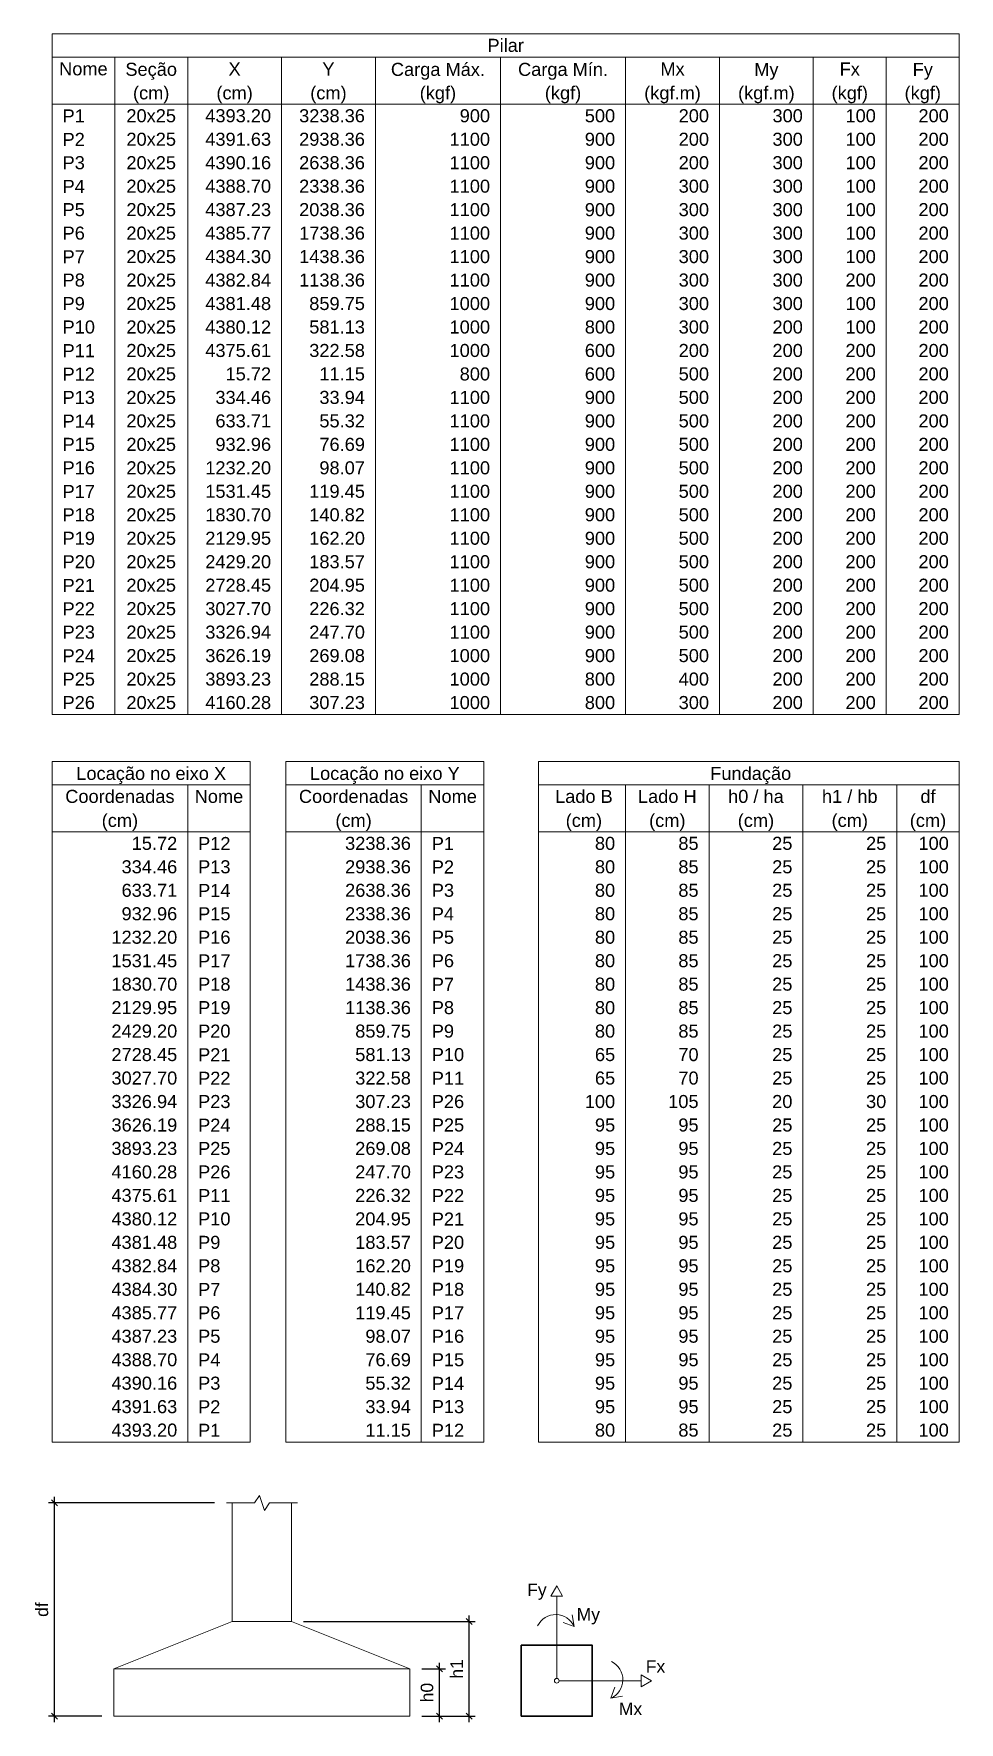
# Model space of a CAD drawing. Header units: millimetres. Extents: x 7 to 580, y -90 to 91.
# Drawn here: x 106.04 to 121.66, y 53.6 to 82.09 of the extents above; entities that cross this region are included whole.
import ezdxf

# ---------------------------------------------------------------- set-up
doc = ezdxf.new("R2010")
doc.units = ezdxf.units.MM
for name, color, linetype, lineweight in [('LC-Cotas', 7, 'Continuous', 5), ('LC-Seção das fundações', 7, 'Continuous', 5), ('LC-Seção dos pilares', 4, 'Continuous', 30), ('LC-Tabelas', 1, 'Continuous', 20), ('LC-Textos', 3, 'Continuous', 20), ('LC-Textos das tabelas', 5, 'Continuous', 5)]:
    doc.layers.add(name, color=color, linetype=linetype, lineweight=lineweight)
doc.styles.add('Arial', font='arial.ttf')
doc.styles.get("Standard").update_dxf_attribs({"font": 'arial.ttf'})
doc.dimstyles.new('UM_1.000000', dxfattribs={"dimtxt": 0.18, "dimasz": 0.1, "dimexe": 0.1, "dimexo": 0.2, "dimgap": 0, "dimtad": 1, "dimtih": 1, "dimtoh": 1, "dimdec": 1, "dimzin": 0, "dimdsep": 46, "dimtxsty": 'Standard', "dimblk": 'CLOSED', "dimblk1": 'CLOSED', "dimblk2": 'CLOSED', "dimcen": 0.09, "dimdle": 0.1, "dimadec": 1, "dimazin": 2, "dimtfac": 1, "dimtdec": 4, "dimtofl": 0, "dimtmove": 0, "dimatfit": 3, "dimldrblk": 'CLOSED', "dimfxl": 1, "dimtolj": 1, "dimarcsym": 0})

msp = doc.modelspace()

# ---------------------------------------------------------------- texts
at = {"layer": 'LC-Textos', "char_height": 0.2118, "width": 0.50832, "attachment_point": 7, "line_spacing_factor": 0.798, "style": 'Arial'}
for s, insert in [('Fy', (114.3666, 55.6676)), ('My', (115.2016, 55.2536)), ('Fx', (116.3686, 54.4375)), ('Mx', (115.9136, 53.7235))]:
    msp.add_mtext(s, dxfattribs=dict(at, insert=insert))
at = {"layer": 'LC-Textos das tabelas', "char_height": 0.22, "line_spacing_factor": 0.798, "style": 'Arial'}
for s, insert, width, attachment_point in [('Pilar', (114.0044, 81.782), 1.32, 8), ('Nome', (106.8764, 81.386), 1.056, 8), ('Seção', (108.0204, 81.3134), 1.32, 8), ('X', (109.4284, 81.386), 0.264, 8), ('Y', (111.0124, 81.386), 0.264, 8), ('Carga Máx.', (112.8604, 81.3134), 2.64, 8), ('Carga Mín.', (114.9724, 81.3134), 2.64, 8), ('Mx', (116.8204, 81.386), 0.528, 8), ('My', (118.4044, 81.3134), 0.528, 8), ('Fx', (119.8124, 81.386), 0.528, 8), ('Fy', (121.0444, 81.3134), 0.528, 8), ('(cm)', (108.0204, 80.9174), 1.056, 8), ('(cm)', (109.4284, 80.9174), 1.056, 8), ('(cm)', (111.0124, 80.9174), 1.056, 8), ('(kgf)', (112.8604, 80.9174), 1.32, 8), ('(kgf)', (114.9724, 80.9174), 1.32, 8), ('(kgf.m)', (116.8204, 80.9174), 1.848, 8), ('(kgf.m)', (118.4044, 80.9174), 1.848, 8), ('(kgf)', (119.8124, 80.9174), 1.32, 8), ('(kgf)', (121.0444, 80.9174), 1.32, 8), ('P1', (106.5244, 80.594), 0.528, 7), ('20x25', (108.0204, 80.594), 1.32, 8), ('4393.20', (110.0444, 80.594), 1.848, 9), ('3238.36', (111.6284, 80.594), 1.848, 9), ('900', (113.7404, 80.594), 0.792, 9), ('500', (115.8524, 80.594), 0.792, 9), ('200', (117.4364, 80.594), 0.792, 9), ('300', (119.0204, 80.594), 0.792, 9), ('100', (120.2524, 80.594), 0.792, 9), ('200', (121.4844, 80.594), 0.792, 9), ('P2', (106.5244, 80.198), 0.528, 7), ('20x25', (108.0204, 80.198), 1.32, 8), ('4391.63', (110.0444, 80.198), 1.848, 9), ('2938.36', (111.6284, 80.198), 1.848, 9), ('1100', (113.7404, 80.198), 1.056, 9), ('900', (115.8524, 80.198), 0.792, 9), ('200', (117.4364, 80.198), 0.792, 9), ('300', (119.0204, 80.198), 0.792, 9), ('100', (120.2524, 80.198), 0.792, 9), ('200', (121.4844, 80.198), 0.792, 9), ('P3', (106.5244, 79.802), 0.528, 7), ('20x25', (108.0204, 79.802), 1.32, 8), ('4390.16', (110.0444, 79.802), 1.848, 9), ('2638.36', (111.6284, 79.802), 1.848, 9), ('1100', (113.7404, 79.802), 1.056, 9), ('900', (115.8524, 79.802), 0.792, 9), ('200', (117.4364, 79.802), 0.792, 9), ('300', (119.0204, 79.802), 0.792, 9), ('100', (120.2524, 79.802), 0.792, 9), ('200', (121.4844, 79.802), 0.792, 9), ('P4', (106.5244, 79.406), 0.528, 7), ('20x25', (108.0204, 79.406), 1.32, 8), ('4388.70', (110.0444, 79.406), 1.848, 9), ('2338.36', (111.6284, 79.406), 1.848, 9), ('1100', (113.7404, 79.406), 1.056, 9), ('900', (115.8524, 79.406), 0.792, 9), ('300', (117.4364, 79.406), 0.792, 9), ('300', (119.0204, 79.406), 0.792, 9), ('100', (120.2524, 79.406), 0.792, 9), ('200', (121.4844, 79.406), 0.792, 9), ('P5', (106.5244, 79.01), 0.528, 7), ('20x25', (108.0204, 79.01), 1.32, 8), ('4387.23', (110.0444, 79.01), 1.848, 9), ('2038.36', (111.6284, 79.01), 1.848, 9), ('1100', (113.7404, 79.01), 1.056, 9), ('900', (115.8524, 79.01), 0.792, 9), ('300', (117.4364, 79.01), 0.792, 9), ('300', (119.0204, 79.01), 0.792, 9), ('100', (120.2524, 79.01), 0.792, 9), ('200', (121.4844, 79.01), 0.792, 9), ('P6', (106.5244, 78.614), 0.528, 7), ('20x25', (108.0204, 78.614), 1.32, 8), ('4385.77', (110.0444, 78.614), 1.848, 9), ('1738.36', (111.6284, 78.614), 1.848, 9), ('1100', (113.7404, 78.614), 1.056, 9), ('900', (115.8524, 78.614), 0.792, 9), ('300', (117.4364, 78.614), 0.792, 9), ('300', (119.0204, 78.614), 0.792, 9), ('100', (120.2524, 78.614), 0.792, 9), ('200', (121.4844, 78.614), 0.792, 9), ('P7', (106.5244, 78.218), 0.528, 7), ('20x25', (108.0204, 78.218), 1.32, 8), ('4384.30', (110.0444, 78.218), 1.848, 9), ('1438.36', (111.6284, 78.218), 1.848, 9), ('1100', (113.7404, 78.218), 1.056, 9), ('900', (115.8524, 78.218), 0.792, 9), ('300', (117.4364, 78.218), 0.792, 9), ('300', (119.0204, 78.218), 0.792, 9), ('100', (120.2524, 78.218), 0.792, 9), ('200', (121.4844, 78.218), 0.792, 9), ('P8', (106.5244, 77.822), 0.528, 7), ('20x25', (108.0204, 77.822), 1.32, 8), ('4382.84', (110.0444, 77.822), 1.848, 9), ('1138.36', (111.6284, 77.822), 1.848, 9), ('1100', (113.7404, 77.822), 1.056, 9), ('900', (115.8524, 77.822), 0.792, 9), ('300', (117.4364, 77.822), 0.792, 9), ('300', (119.0204, 77.822), 0.792, 9), ('200', (120.2524, 77.822), 0.792, 9), ('200', (121.4844, 77.822), 0.792, 9), ('P9', (106.5244, 77.426), 0.528, 7), ('20x25', (108.0204, 77.426), 1.32, 8), ('4381.48', (110.0444, 77.426), 1.848, 9), ('859.75', (111.6284, 77.426), 1.584, 9), ('1000', (113.7404, 77.426), 1.056, 9), ('900', (115.8524, 77.426), 0.792, 9), ('300', (117.4364, 77.426), 0.792, 9), ('300', (119.0204, 77.426), 0.792, 9), ('100', (120.2524, 77.426), 0.792, 9), ('200', (121.4844, 77.426), 0.792, 9), ('P10', (106.5244, 77.03), 0.792, 7), ('20x25', (108.0204, 77.03), 1.32, 8), ('4380.12', (110.0444, 77.03), 1.848, 9), ('581.13', (111.6284, 77.03), 1.584, 9), ('1000', (113.7404, 77.03), 1.056, 9), ('800', (115.8524, 77.03), 0.792, 9), ('300', (117.4364, 77.03), 0.792, 9), ('200', (119.0204, 77.03), 0.792, 9), ('100', (120.2524, 77.03), 0.792, 9), ('200', (121.4844, 77.03), 0.792, 9), ('P11', (106.5244, 76.634), 0.792, 7), ('20x25', (108.0204, 76.634), 1.32, 8), ('4375.61', (110.0444, 76.634), 1.848, 9), ('322.58', (111.6284, 76.634), 1.584, 9), ('1000', (113.7404, 76.634), 1.056, 9), ('600', (115.8524, 76.634), 0.792, 9), ('200', (117.4364, 76.634), 0.792, 9), ('200', (119.0204, 76.634), 0.792, 9), ('200', (120.2524, 76.634), 0.792, 9), ('200', (121.4844, 76.634), 0.792, 9), ('P12', (106.5244, 76.238), 0.792, 7), ('20x25', (108.0204, 76.238), 1.32, 8), ('15.72', (110.0444, 76.238), 1.32, 9), ('11.15', (111.6284, 76.238), 1.32, 9), ('800', (113.7404, 76.238), 0.792, 9), ('600', (115.8524, 76.238), 0.792, 9), ('500', (117.4364, 76.238), 0.792, 9), ('200', (119.0204, 76.238), 0.792, 9), ('200', (120.2524, 76.238), 0.792, 9), ('200', (121.4844, 76.238), 0.792, 9), ('P13', (106.5244, 75.842), 0.792, 7), ('20x25', (108.0204, 75.842), 1.32, 8), ('334.46', (110.0444, 75.842), 1.584, 9), ('33.94', (111.6284, 75.842), 1.32, 9), ('1100', (113.7404, 75.842), 1.056, 9), ('900', (115.8524, 75.842), 0.792, 9), ('500', (117.4364, 75.842), 0.792, 9), ('200', (119.0204, 75.842), 0.792, 9), ('200', (120.2524, 75.842), 0.792, 9), ('200', (121.4844, 75.842), 0.792, 9), ('P14', (106.5244, 75.446), 0.792, 7), ('20x25', (108.0204, 75.446), 1.32, 8), ('633.71', (110.0444, 75.446), 1.584, 9), ('55.32', (111.6284, 75.446), 1.32, 9), ('1100', (113.7404, 75.446), 1.056, 9), ('900', (115.8524, 75.446), 0.792, 9), ('500', (117.4364, 75.446), 0.792, 9), ('200', (119.0204, 75.446), 0.792, 9), ('200', (120.2524, 75.446), 0.792, 9), ('200', (121.4844, 75.446), 0.792, 9), ('P15', (106.5244, 75.05), 0.792, 7), ('20x25', (108.0204, 75.05), 1.32, 8), ('932.96', (110.0444, 75.05), 1.584, 9), ('76.69', (111.6284, 75.05), 1.32, 9), ('1100', (113.7404, 75.05), 1.056, 9), ('900', (115.8524, 75.05), 0.792, 9), ('500', (117.4364, 75.05), 0.792, 9), ('200', (119.0204, 75.05), 0.792, 9), ('200', (120.2524, 75.05), 0.792, 9), ('200', (121.4844, 75.05), 0.792, 9), ('P16', (106.5244, 74.654), 0.792, 7), ('20x25', (108.0204, 74.654), 1.32, 8), ('1232.20', (110.0444, 74.654), 1.848, 9), ('98.07', (111.6284, 74.654), 1.32, 9), ('1100', (113.7404, 74.654), 1.056, 9), ('900', (115.8524, 74.654), 0.792, 9), ('500', (117.4364, 74.654), 0.792, 9), ('200', (119.0204, 74.654), 0.792, 9), ('200', (120.2524, 74.654), 0.792, 9), ('200', (121.4844, 74.654), 0.792, 9), ('P17', (106.5244, 74.258), 0.792, 7), ('20x25', (108.0204, 74.258), 1.32, 8), ('1531.45', (110.0444, 74.258), 1.848, 9), ('119.45', (111.6284, 74.258), 1.584, 9), ('1100', (113.7404, 74.258), 1.056, 9), ('900', (115.8524, 74.258), 0.792, 9), ('500', (117.4364, 74.258), 0.792, 9), ('200', (119.0204, 74.258), 0.792, 9), ('200', (120.2524, 74.258), 0.792, 9), ('200', (121.4844, 74.258), 0.792, 9), ('P18', (106.5244, 73.862), 0.792, 7), ('20x25', (108.0204, 73.862), 1.32, 8), ('1830.70', (110.0444, 73.862), 1.848, 9), ('140.82', (111.6284, 73.862), 1.584, 9), ('1100', (113.7404, 73.862), 1.056, 9), ('900', (115.8524, 73.862), 0.792, 9), ('500', (117.4364, 73.862), 0.792, 9), ('200', (119.0204, 73.862), 0.792, 9), ('200', (120.2524, 73.862), 0.792, 9), ('200', (121.4844, 73.862), 0.792, 9), ('P19', (106.5244, 73.466), 0.792, 7), ('20x25', (108.0204, 73.466), 1.32, 8), ('2129.95', (110.0444, 73.466), 1.848, 9), ('162.20', (111.6284, 73.466), 1.584, 9), ('1100', (113.7404, 73.466), 1.056, 9), ('900', (115.8524, 73.466), 0.792, 9), ('500', (117.4364, 73.466), 0.792, 9), ('200', (119.0204, 73.466), 0.792, 9), ('200', (120.2524, 73.466), 0.792, 9), ('200', (121.4844, 73.466), 0.792, 9), ('P20', (106.5244, 73.07), 0.792, 7), ('20x25', (108.0204, 73.07), 1.32, 8), ('2429.20', (110.0444, 73.07), 1.848, 9), ('183.57', (111.6284, 73.07), 1.584, 9), ('1100', (113.7404, 73.07), 1.056, 9), ('900', (115.8524, 73.07), 0.792, 9), ('500', (117.4364, 73.07), 0.792, 9), ('200', (119.0204, 73.07), 0.792, 9), ('200', (120.2524, 73.07), 0.792, 9), ('200', (121.4844, 73.07), 0.792, 9), ('P21', (106.5244, 72.674), 0.792, 7), ('20x25', (108.0204, 72.674), 1.32, 8), ('2728.45', (110.0444, 72.674), 1.848, 9), ('204.95', (111.6284, 72.674), 1.584, 9), ('1100', (113.7404, 72.674), 1.056, 9), ('900', (115.8524, 72.674), 0.792, 9), ('500', (117.4364, 72.674), 0.792, 9), ('200', (119.0204, 72.674), 0.792, 9), ('200', (120.2524, 72.674), 0.792, 9), ('200', (121.4844, 72.674), 0.792, 9), ('P22', (106.5244, 72.278), 0.792, 7), ('20x25', (108.0204, 72.278), 1.32, 8), ('3027.70', (110.0444, 72.278), 1.848, 9), ('226.32', (111.6284, 72.278), 1.584, 9), ('1100', (113.7404, 72.278), 1.056, 9), ('900', (115.8524, 72.278), 0.792, 9), ('500', (117.4364, 72.278), 0.792, 9), ('200', (119.0204, 72.278), 0.792, 9), ('200', (120.2524, 72.278), 0.792, 9), ('200', (121.4844, 72.278), 0.792, 9), ('P23', (106.5244, 71.882), 0.792, 7), ('20x25', (108.0204, 71.882), 1.32, 8), ('3326.94', (110.0444, 71.882), 1.848, 9), ('247.70', (111.6284, 71.882), 1.584, 9), ('1100', (113.7404, 71.882), 1.056, 9), ('900', (115.8524, 71.882), 0.792, 9), ('500', (117.4364, 71.882), 0.792, 9), ('200', (119.0204, 71.882), 0.792, 9), ('200', (120.2524, 71.882), 0.792, 9), ('200', (121.4844, 71.882), 0.792, 9), ('P24', (106.5244, 71.486), 0.792, 7), ('20x25', (108.0204, 71.486), 1.32, 8), ('3626.19', (110.0444, 71.486), 1.848, 9), ('269.08', (111.6284, 71.486), 1.584, 9), ('1000', (113.7404, 71.486), 1.056, 9), ('900', (115.8524, 71.486), 0.792, 9), ('500', (117.4364, 71.486), 0.792, 9), ('200', (119.0204, 71.486), 0.792, 9), ('200', (120.2524, 71.486), 0.792, 9), ('200', (121.4844, 71.486), 0.792, 9), ('P25', (106.5244, 71.09), 0.792, 7), ('20x25', (108.0204, 71.09), 1.32, 8), ('3893.23', (110.0444, 71.09), 1.848, 9), ('288.15', (111.6284, 71.09), 1.584, 9), ('1000', (113.7404, 71.09), 1.056, 9), ('800', (115.8524, 71.09), 0.792, 9), ('400', (117.4364, 71.09), 0.792, 9), ('200', (119.0204, 71.09), 0.792, 9), ('200', (120.2524, 71.09), 0.792, 9), ('200', (121.4844, 71.09), 0.792, 9), ('P26', (106.5244, 70.694), 0.792, 7), ('20x25', (108.0204, 70.694), 1.32, 8), ('4160.28', (110.0444, 70.694), 1.848, 9), ('307.23', (111.6284, 70.694), 1.584, 9), ('1000', (113.7404, 70.694), 1.056, 9), ('800', (115.8524, 70.694), 0.792, 9), ('300', (117.4364, 70.694), 0.792, 9), ('200', (119.0204, 70.694), 0.792, 9), ('200', (120.2524, 70.694), 0.792, 9), ('200', (121.4844, 70.694), 0.792, 9), ('Locação no eixo X', (108.0204, 69.4338), 4.488, 8), ('Locação no eixo Y', (111.9644, 69.4338), 4.488, 8), ('Fundação', (118.1404, 69.4338), 2.112, 8), ('Coordenadas', (107.4924, 69.1104), 2.904, 8), ('Nome', (109.1644, 69.1104), 1.056, 8), ('Coordenadas', (111.4364, 69.1104), 2.904, 8), ('Nome', (113.1084, 69.1104), 1.056, 8), ('Lado B', (115.3244, 69.1104), 1.584, 8), ('Lado H', (116.7324, 69.1104), 1.584, 8), ('h0 / ha', (118.2284, 69.1104), 1.848, 8), ('h1 / hb', (119.8124, 69.1104), 1.848, 8), ('df', (121.1324, 69.1104), 0.528, 8), ('(cm)', (107.4924, 68.6418), 1.056, 8), ('(cm)', (111.4364, 68.6418), 1.056, 8), ('(cm)', (115.3244, 68.6418), 1.056, 8), ('(cm)', (116.7324, 68.6418), 1.056, 8), ('(cm)', (118.2284, 68.6418), 1.056, 8), ('(cm)', (119.8124, 68.6418), 1.056, 8), ('(cm)', (121.1324, 68.6418), 1.056, 8), ('15.72', (108.4604, 68.3184), 1.32, 9), ('P12', (108.8124, 68.3184), 0.792, 7), ('3238.36', (112.4044, 68.3184), 1.848, 9), ('P1', (112.7564, 68.3184), 0.528, 7), ('80', (115.8524, 68.3184), 0.528, 9), ('85', (117.2604, 68.3184), 0.528, 9), ('25', (118.8444, 68.3184), 0.528, 9), ('25', (120.4284, 68.3184), 0.528, 9), ('100', (121.4844, 68.3184), 0.792, 9), ('334.46', (108.4604, 67.9224), 1.584, 9), ('P13', (108.8124, 67.9224), 0.792, 7), ('2938.36', (112.4044, 67.9224), 1.848, 9), ('P2', (112.7564, 67.9224), 0.528, 7), ('80', (115.8524, 67.9224), 0.528, 9), ('85', (117.2604, 67.9224), 0.528, 9), ('25', (118.8444, 67.9224), 0.528, 9), ('25', (120.4284, 67.9224), 0.528, 9), ('100', (121.4844, 67.9224), 0.792, 9), ('633.71', (108.4604, 67.5264), 1.584, 9), ('P14', (108.8124, 67.5264), 0.792, 7), ('2638.36', (112.4044, 67.5264), 1.848, 9), ('P3', (112.7564, 67.5264), 0.528, 7), ('80', (115.8524, 67.5264), 0.528, 9), ('85', (117.2604, 67.5264), 0.528, 9), ('25', (118.8444, 67.5264), 0.528, 9), ('25', (120.4284, 67.5264), 0.528, 9), ('100', (121.4844, 67.5264), 0.792, 9), ('932.96', (108.4604, 67.1304), 1.584, 9), ('P15', (108.8124, 67.1304), 0.792, 7), ('2338.36', (112.4044, 67.1304), 1.848, 9), ('P4', (112.7564, 67.1304), 0.528, 7), ('80', (115.8524, 67.1304), 0.528, 9), ('85', (117.2604, 67.1304), 0.528, 9), ('25', (118.8444, 67.1304), 0.528, 9), ('25', (120.4284, 67.1304), 0.528, 9), ('100', (121.4844, 67.1304), 0.792, 9), ('1232.20', (108.4604, 66.7344), 1.848, 9), ('P16', (108.8124, 66.7344), 0.792, 7), ('2038.36', (112.4044, 66.7344), 1.848, 9), ('P5', (112.7564, 66.7344), 0.528, 7), ('80', (115.8524, 66.7344), 0.528, 9), ('85', (117.2604, 66.7344), 0.528, 9), ('25', (118.8444, 66.7344), 0.528, 9), ('25', (120.4284, 66.7344), 0.528, 9), ('100', (121.4844, 66.7344), 0.792, 9), ('1531.45', (108.4604, 66.3384), 1.848, 9), ('P17', (108.8124, 66.3384), 0.792, 7), ('1738.36', (112.4044, 66.3384), 1.848, 9), ('P6', (112.7564, 66.3384), 0.528, 7), ('80', (115.8524, 66.3384), 0.528, 9), ('85', (117.2604, 66.3384), 0.528, 9), ('25', (118.8444, 66.3384), 0.528, 9), ('25', (120.4284, 66.3384), 0.528, 9), ('100', (121.4844, 66.3384), 0.792, 9), ('1830.70', (108.4604, 65.9424), 1.848, 9), ('P18', (108.8124, 65.9424), 0.792, 7), ('1438.36', (112.4044, 65.9424), 1.848, 9), ('P7', (112.7564, 65.9424), 0.528, 7), ('80', (115.8524, 65.9424), 0.528, 9), ('85', (117.2604, 65.9424), 0.528, 9), ('25', (118.8444, 65.9424), 0.528, 9), ('25', (120.4284, 65.9424), 0.528, 9), ('100', (121.4844, 65.9424), 0.792, 9), ('2129.95', (108.4604, 65.5464), 1.848, 9), ('P19', (108.8124, 65.5464), 0.792, 7), ('1138.36', (112.4044, 65.5464), 1.848, 9), ('P8', (112.7564, 65.5464), 0.528, 7), ('80', (115.8524, 65.5464), 0.528, 9), ('85', (117.2604, 65.5464), 0.528, 9), ('25', (118.8444, 65.5464), 0.528, 9), ('25', (120.4284, 65.5464), 0.528, 9), ('100', (121.4844, 65.5464), 0.792, 9), ('2429.20', (108.4604, 65.1504), 1.848, 9), ('P20', (108.8124, 65.1504), 0.792, 7), ('859.75', (112.4044, 65.1504), 1.584, 9), ('P9', (112.7564, 65.1504), 0.528, 7), ('80', (115.8524, 65.1504), 0.528, 9), ('85', (117.2604, 65.1504), 0.528, 9), ('25', (118.8444, 65.1504), 0.528, 9), ('25', (120.4284, 65.1504), 0.528, 9), ('100', (121.4844, 65.1504), 0.792, 9), ('2728.45', (108.4604, 64.7544), 1.848, 9), ('P21', (108.8124, 64.7544), 0.792, 7), ('581.13', (112.4044, 64.7544), 1.584, 9), ('P10', (112.7564, 64.7544), 0.792, 7), ('65', (115.8524, 64.7544), 0.528, 9), ('70', (117.2604, 64.7544), 0.528, 9), ('25', (118.8444, 64.7544), 0.528, 9), ('25', (120.4284, 64.7544), 0.528, 9), ('100', (121.4844, 64.7544), 0.792, 9), ('3027.70', (108.4604, 64.3584), 1.848, 9), ('P22', (108.8124, 64.3584), 0.792, 7), ('322.58', (112.4044, 64.3584), 1.584, 9), ('P11', (112.7564, 64.3584), 0.792, 7), ('65', (115.8524, 64.3584), 0.528, 9), ('70', (117.2604, 64.3584), 0.528, 9), ('25', (118.8444, 64.3584), 0.528, 9), ('25', (120.4284, 64.3584), 0.528, 9), ('100', (121.4844, 64.3584), 0.792, 9), ('3326.94', (108.4604, 63.9624), 1.848, 9), ('P23', (108.8124, 63.9624), 0.792, 7), ('307.23', (112.4044, 63.9624), 1.584, 9), ('P26', (112.7564, 63.9624), 0.792, 7), ('100', (115.8524, 63.9624), 0.792, 9), ('105', (117.2604, 63.9624), 0.792, 9), ('20', (118.8444, 63.9624), 0.528, 9), ('30', (120.4284, 63.9624), 0.528, 9), ('100', (121.4844, 63.9624), 0.792, 9), ('3626.19', (108.4604, 63.5664), 1.848, 9), ('P24', (108.8124, 63.5664), 0.792, 7), ('288.15', (112.4044, 63.5664), 1.584, 9), ('P25', (112.7564, 63.5664), 0.792, 7), ('95', (115.8524, 63.5664), 0.528, 9), ('95', (117.2604, 63.5664), 0.528, 9), ('25', (118.8444, 63.5664), 0.528, 9), ('25', (120.4284, 63.5664), 0.528, 9), ('100', (121.4844, 63.5664), 0.792, 9), ('3893.23', (108.4604, 63.1704), 1.848, 9), ('P25', (108.8124, 63.1704), 0.792, 7), ('269.08', (112.4044, 63.1704), 1.584, 9), ('P24', (112.7564, 63.1704), 0.792, 7), ('95', (115.8524, 63.1704), 0.528, 9), ('95', (117.2604, 63.1704), 0.528, 9), ('25', (118.8444, 63.1704), 0.528, 9), ('25', (120.4284, 63.1704), 0.528, 9), ('100', (121.4844, 63.1704), 0.792, 9), ('4160.28', (108.4604, 62.7744), 1.848, 9), ('P26', (108.8124, 62.7744), 0.792, 7), ('247.70', (112.4044, 62.7744), 1.584, 9), ('P23', (112.7564, 62.7744), 0.792, 7), ('95', (115.8524, 62.7744), 0.528, 9), ('95', (117.2604, 62.7744), 0.528, 9), ('25', (118.8444, 62.7744), 0.528, 9), ('25', (120.4284, 62.7744), 0.528, 9), ('100', (121.4844, 62.7744), 0.792, 9), ('4375.61', (108.4604, 62.3784), 1.848, 9), ('P11', (108.8124, 62.3784), 0.792, 7), ('226.32', (112.4044, 62.3784), 1.584, 9), ('P22', (112.7564, 62.3784), 0.792, 7), ('95', (115.8524, 62.3784), 0.528, 9), ('95', (117.2604, 62.3784), 0.528, 9), ('25', (118.8444, 62.3784), 0.528, 9), ('25', (120.4284, 62.3784), 0.528, 9), ('100', (121.4844, 62.3784), 0.792, 9), ('4380.12', (108.4604, 61.9824), 1.848, 9), ('P10', (108.8124, 61.9824), 0.792, 7), ('204.95', (112.4044, 61.9824), 1.584, 9), ('P21', (112.7564, 61.9824), 0.792, 7), ('95', (115.8524, 61.9824), 0.528, 9), ('95', (117.2604, 61.9824), 0.528, 9), ('25', (118.8444, 61.9824), 0.528, 9), ('25', (120.4284, 61.9824), 0.528, 9), ('100', (121.4844, 61.9824), 0.792, 9), ('4381.48', (108.4604, 61.5864), 1.848, 9), ('P9', (108.8124, 61.5864), 0.528, 7), ('183.57', (112.4044, 61.5864), 1.584, 9), ('P20', (112.7564, 61.5864), 0.792, 7), ('95', (115.8524, 61.5864), 0.528, 9), ('95', (117.2604, 61.5864), 0.528, 9), ('25', (118.8444, 61.5864), 0.528, 9), ('25', (120.4284, 61.5864), 0.528, 9), ('100', (121.4844, 61.5864), 0.792, 9), ('4382.84', (108.4604, 61.1904), 1.848, 9), ('P8', (108.8124, 61.1904), 0.528, 7), ('162.20', (112.4044, 61.1904), 1.584, 9), ('P19', (112.7564, 61.1904), 0.792, 7), ('95', (115.8524, 61.1904), 0.528, 9), ('95', (117.2604, 61.1904), 0.528, 9), ('25', (118.8444, 61.1904), 0.528, 9), ('25', (120.4284, 61.1904), 0.528, 9), ('100', (121.4844, 61.1904), 0.792, 9), ('4384.30', (108.4604, 60.7944), 1.848, 9), ('P7', (108.8124, 60.7944), 0.528, 7), ('140.82', (112.4044, 60.7944), 1.584, 9), ('P18', (112.7564, 60.7944), 0.792, 7), ('95', (115.8524, 60.7944), 0.528, 9), ('95', (117.2604, 60.7944), 0.528, 9), ('25', (118.8444, 60.7944), 0.528, 9), ('25', (120.4284, 60.7944), 0.528, 9), ('100', (121.4844, 60.7944), 0.792, 9), ('4385.77', (108.4604, 60.3984), 1.848, 9), ('P6', (108.8124, 60.3984), 0.528, 7), ('119.45', (112.4044, 60.3984), 1.584, 9), ('P17', (112.7564, 60.3984), 0.792, 7), ('95', (115.8524, 60.3984), 0.528, 9), ('95', (117.2604, 60.3984), 0.528, 9), ('25', (118.8444, 60.3984), 0.528, 9), ('25', (120.4284, 60.3984), 0.528, 9), ('100', (121.4844, 60.3984), 0.792, 9), ('4387.23', (108.4604, 60.0024), 1.848, 9), ('P5', (108.8124, 60.0024), 0.528, 7), ('98.07', (112.4044, 60.0024), 1.32, 9), ('P16', (112.7564, 60.0024), 0.792, 7), ('95', (115.8524, 60.0024), 0.528, 9), ('95', (117.2604, 60.0024), 0.528, 9), ('25', (118.8444, 60.0024), 0.528, 9), ('25', (120.4284, 60.0024), 0.528, 9), ('100', (121.4844, 60.0024), 0.792, 9), ('4388.70', (108.4604, 59.6064), 1.848, 9), ('P4', (108.8124, 59.6064), 0.528, 7), ('76.69', (112.4044, 59.6064), 1.32, 9), ('P15', (112.7564, 59.6064), 0.792, 7), ('95', (115.8524, 59.6064), 0.528, 9), ('95', (117.2604, 59.6064), 0.528, 9), ('25', (118.8444, 59.6064), 0.528, 9), ('25', (120.4284, 59.6064), 0.528, 9), ('100', (121.4844, 59.6064), 0.792, 9), ('4390.16', (108.4604, 59.2104), 1.848, 9), ('P3', (108.8124, 59.2104), 0.528, 7), ('55.32', (112.4044, 59.2104), 1.32, 9), ('P14', (112.7564, 59.2104), 0.792, 7), ('95', (115.8524, 59.2104), 0.528, 9), ('95', (117.2604, 59.2104), 0.528, 9), ('25', (118.8444, 59.2104), 0.528, 9), ('25', (120.4284, 59.2104), 0.528, 9), ('100', (121.4844, 59.2104), 0.792, 9), ('4391.63', (108.4604, 58.8144), 1.848, 9), ('P2', (108.8124, 58.8144), 0.528, 7), ('33.94', (112.4044, 58.8144), 1.32, 9), ('P13', (112.7564, 58.8144), 0.792, 7), ('95', (115.8524, 58.8144), 0.528, 9), ('95', (117.2604, 58.8144), 0.528, 9), ('25', (118.8444, 58.8144), 0.528, 9), ('25', (120.4284, 58.8144), 0.528, 9), ('100', (121.4844, 58.8144), 0.792, 9), ('4393.20', (108.4604, 58.4184), 1.848, 9), ('P1', (108.8124, 58.4184), 0.528, 7), ('11.15', (112.4044, 58.4184), 1.32, 9), ('P12', (112.7564, 58.4184), 0.792, 7), ('80', (115.8524, 58.4184), 0.528, 9), ('85', (117.2604, 58.4184), 0.528, 9), ('25', (118.8444, 58.4184), 0.528, 9), ('25', (120.4284, 58.4184), 0.528, 9), ('100', (121.4844, 58.4184), 0.792, 9)]:
    msp.add_mtext(s, dxfattribs=dict(at, insert=insert, width=width, attachment_point=attachment_point))

# ---------------------------------------------------------------- blocks, each defined once
blk = doc.blocks.new('_OBLIQUE')
at = {"color": 0, "linetype": 'ByBlock', "lineweight": -2}
blk.add_line((-0.5, -0.5), (0.5, 0.5), dxfattribs=at)
blk = doc.blocks.new('*D702')
at = {"layer": 'Defpoints', "color": 0, "linetype": 'Continuous', "transparency": 16777216}
for p in [(106.389, 57.303), (109.289, 57.303), (107.389, 53.703)]:
    blk.add_point(p, dxfattribs=at)
at = {"layer": 'LC-Cotas', "color": 0, "linetype": 'Continuous', "lineweight": -2, "transparency": 16777216}
for p, q in [((109.089, 57.303), (106.289, 57.303)), ((106.389, 53.603), (106.389, 57.403)), ((107.189, 53.703), (106.289, 53.703))]:
    blk.add_line(p, q, dxfattribs=at)
at = {"layer": 'LC-Cotas', "color": 0, "linetype": 'Continuous', "lineweight": -2, "transparency": 16777216, "xscale": 0.1, "yscale": 0.1, "zscale": 0.1}
for p, rotation in [((106.389, 57.303), 90), ((106.389, 53.703), 270)]:
    blk.add_blockref('_OBLIQUE', p, dxfattribs=dict(at, rotation=rotation))
at = {"layer": 'LC-Cotas', "linetype": 'Continuous', "transparency": 16777216, "insert": (106.177, 55.503), "char_height": 0.2118, "attachment_point": 5, "rotation": 90, "style": 'Arial'}
blk.add_mtext('\\A1;df', dxfattribs=at)
blk = doc.blocks.new('*D703')
at = {"layer": 'Defpoints', "color": 0, "linetype": 'Continuous', "transparency": 16777216}
for p in [(112.389, 54.503), (112.889, 54.503), (112.389, 53.703)]:
    blk.add_point(p, dxfattribs=at)
at = {"layer": 'LC-Cotas', "color": 0, "linetype": 'Continuous', "lineweight": -2, "transparency": 16777216}
for p, q in [((112.589, 54.503), (112.989, 54.503)), ((112.889, 53.603), (112.889, 54.603)), ((112.589, 53.703), (112.989, 53.703))]:
    blk.add_line(p, q, dxfattribs=at)
at = {"layer": 'LC-Cotas', "color": 0, "linetype": 'Continuous', "lineweight": -2, "transparency": 16777216, "xscale": 0.1, "yscale": 0.1, "zscale": 0.1}
for p, rotation in [((112.889, 54.503), 90), ((112.889, 53.703), 270)]:
    blk.add_blockref('_OBLIQUE', p, dxfattribs=dict(at, rotation=rotation))
at = {"layer": 'LC-Cotas', "linetype": 'Continuous', "transparency": 16777216, "insert": (112.677, 54.103), "char_height": 0.2118, "attachment_point": 5, "rotation": 90, "style": 'Arial'}
blk.add_mtext('\\A1;h0', dxfattribs=at)
blk = doc.blocks.new('*D704')
at = {"layer": 'Defpoints', "color": 0, "linetype": 'Continuous', "transparency": 16777216}
for p in [(110.389, 55.303), (113.389, 55.303), (112.389, 53.703)]:
    blk.add_point(p, dxfattribs=at)
at = {"layer": 'LC-Cotas', "color": 0, "linetype": 'Continuous', "lineweight": -2, "transparency": 16777216}
for p, q in [((110.589, 55.303), (113.489, 55.303)), ((113.389, 53.603), (113.389, 55.403)), ((112.589, 53.703), (113.489, 53.703))]:
    blk.add_line(p, q, dxfattribs=at)
at = {"layer": 'LC-Cotas', "color": 0, "linetype": 'Continuous', "lineweight": -2, "transparency": 16777216, "xscale": 0.1, "yscale": 0.1, "zscale": 0.1}
for p, rotation in [((113.389, 55.303), 90), ((113.389, 53.703), 270)]:
    blk.add_blockref('_OBLIQUE', p, dxfattribs=dict(at, rotation=rotation))
at = {"layer": 'LC-Cotas', "linetype": 'Continuous', "transparency": 16777216, "insert": (113.177, 54.503), "char_height": 0.2118, "attachment_point": 5, "rotation": 90, "style": 'Arial'}
blk.add_mtext('\\A1;h1', dxfattribs=at)

# ---------------------------------------------------------------- dimensions: what is measured, and where the dimension line sits
at = {"layer": 'LC-Cotas', "linetype": 'Continuous'}
for base, p1, p2, text, picture, middle in [((106.389, 57.3028), (107.389, 53.7028), (109.289, 57.3028), 'df', '*D702', (106.1772, 55.5028)), ((113.389, 55.3028), (112.389, 53.7028), (110.389, 55.3028), 'h1', '*D704', (113.1772, 54.5028)), ((112.889, 54.5028), (112.389, 53.7028), (112.389, 54.5028), 'h0', '*D703', (112.6772, 54.1028))]:
    dim = msp.add_linear_dim(base=base, p1=p1, p2=p2, angle=90, text=text, dimstyle='UM_1.000000', override={"dimtxt": 0.2118, "dimasz": 0.1, "dimexe": 0.1, "dimexo": 0.2, "dimtad": 1, "dimtih": 0, "dimtoh": 0, "dimdec": 1, "dimlfac": 1, "dimzin": 8, "dimtxsty": 'Arial', "dimblk": 'OBLIQUE', "dimblk1": 'OBLIQUE', "dimblk2": 'OBLIQUE', "dimsah": 1, "dimdle": 0.1, "dimse1": 0, "dimse2": 0, "dimclrt": 256, "dimadec": 1, "dimazin": 3, "dimtmove": 2, "dimldrblk": 'OBLIQUE'}, dxfattribs=at)
    dim.commit()
    dim.dimension.update_dxf_attribs({"geometry": picture, "text_midpoint": middle, "dimtype": 160, "text_rotation": 90})

# ---------------------------------------------------------------- linework, layer by layer
at = {"layer": 'LC-Cotas'}
for p, q in [((114.8657, 55.9028), (114.7657, 55.7298)), ((114.8657, 55.9028), (114.9657, 55.7298)), ((114.7657, 55.7298), (114.9657, 55.7298)), ((114.8657, 54.9028), (114.8657, 55.7298)), ((115.1607, 55.2158), (114.9727, 55.2838)), ((115.1607, 55.2158), (115.1267, 55.4128)), ((114.8657, 54.3428), (114.8657, 54.9028)), ((114.9057, 54.3028), (115.4657, 54.3028)), ((115.4657, 54.3028), (116.2927, 54.3028)), ((115.7787, 54.0078), (115.8467, 54.1958)), ((116.4657, 54.3028), (116.2927, 54.4028)), ((116.2927, 54.2028), (116.2927, 54.4028)), ((116.4657, 54.3028), (116.2927, 54.2028)), ((115.7787, 54.0078), (115.9757, 54.0418))]:
    msp.add_line(p, q, dxfattribs=at)
msp.add_circle((114.8657, 54.3028), 0.04, dxfattribs=at)
for centre, start, end in [((114.8487, 55.0778), 23.81409, 153.81712), ((115.6407, 54.3198), 293.81409, 63.81712)]:
    msp.add_arc(centre, 0.341, start, end, dxfattribs=at)
at = {"layer": 'LC-Seção das fundações', "linetype": 'Continuous'}
for p, q in [((109.389, 55.3028), (110.389, 55.3028)), ((107.389, 54.5028), (112.389, 54.5028))]:
    msp.add_line(p, q, dxfattribs=at)
for points in [[(109.389, 57.3028), (109.389, 55.3028), (107.389, 54.5028), (107.389, 53.7028), (112.389, 53.7028), (112.389, 54.5028), (110.389, 55.3028), (110.389, 57.3028)], [(109.289, 57.3028), (109.763, 57.3028), (109.847, 57.4288), (109.931, 57.1768), (110.015, 57.3028), (110.489, 57.3028)]]:
    msp.add_lwpolyline(points, dxfattribs=at)
at = {"layer": 'LC-Seção dos pilares'}
msp.add_lwpolyline([(114.2657, 53.7028), (115.4657, 53.7028), (115.4657, 54.9028), (114.2657, 54.9028), (114.2657, 53.7028)], close=True, dxfattribs=at)
at = {"layer": 'LC-Tabelas'}
for p, q in [((106.3482, 82.0904), (121.6602, 82.0904)), ((106.3482, 82.0904), (106.3482, 70.6064)), ((121.6602, 82.0904), (121.6602, 81.6944)), ((106.3482, 81.6944), (121.6602, 81.6944)), ((107.4042, 81.6944), (107.4042, 70.6064)), ((108.6362, 81.6944), (108.6362, 70.6064)), ((110.2202, 81.6944), (110.2202, 70.6064)), ((111.8042, 81.6944), (111.8042, 70.6064)), ((113.9162, 81.6944), (113.9162, 70.6064)), ((116.0282, 81.6944), (116.0282, 70.6064)), ((117.6122, 81.6944), (117.6122, 70.6064)), ((119.1962, 81.6944), (119.1962, 70.6064)), ((120.4282, 81.6944), (120.4282, 70.6064)), ((121.6602, 81.6944), (121.6602, 70.6064)), ((106.3482, 80.9024), (121.6602, 80.9024)), ((106.3482, 70.6064), (121.6602, 70.6064)), ((106.3482, 69.8148), (109.6922, 69.8148)), ((106.3482, 69.8148), (106.3482, 58.3308)), ((109.6922, 69.8148), (109.6922, 58.3308)), ((110.2922, 69.8148), (113.6362, 69.8148)), ((110.2922, 69.8148), (110.2922, 58.3308)), ((113.6362, 69.8148), (113.6362, 58.3308)), ((114.9355, 69.8148), (114.5561, 69.8148)), ((114.5561, 69.8148), (114.5561, 58.3308)), ((114.9355, 69.8148), (121.6602, 69.8148)), ((121.6602, 69.8148), (121.6602, 58.3308)), ((121.6602, 69.8148), (121.6602, 69.4188)), ((106.3482, 69.4188), (109.6922, 69.4188)), ((108.6362, 69.4188), (108.6362, 58.3308)), ((110.2922, 69.4188), (113.6362, 69.4188)), ((112.5802, 69.4188), (112.5802, 58.3308)), ((114.5561, 69.4188), (121.6602, 69.4188)), ((116.0282, 69.4188), (116.0282, 58.3308)), ((117.4362, 69.4188), (117.4362, 58.3308)), ((119.0202, 69.4188), (119.0202, 58.3308)), ((120.6042, 69.4188), (120.6042, 58.3308)), ((106.3482, 68.6268), (109.6922, 68.6268)), ((110.2922, 68.6268), (113.6362, 68.6268)), ((114.5561, 68.6268), (121.6602, 68.6268)), ((106.3482, 58.3308), (109.6922, 58.3308)), ((110.2922, 58.3308), (113.6362, 58.3308)), ((114.5561, 58.3308), (114.9355, 58.3308)), ((114.9355, 58.3308), (121.6602, 58.3308))]:
    msp.add_line(p, q, dxfattribs=at)

msp.set_redraw_order([(e.dxf.handle, doc.entitydb.next_handle()) for e in msp.query("TEXT MTEXT ATTDEF DIMENSION ARC_DIMENSION")])  # texts and dimensions are drawn at this point

doc.saveas('drawing.dxf')
